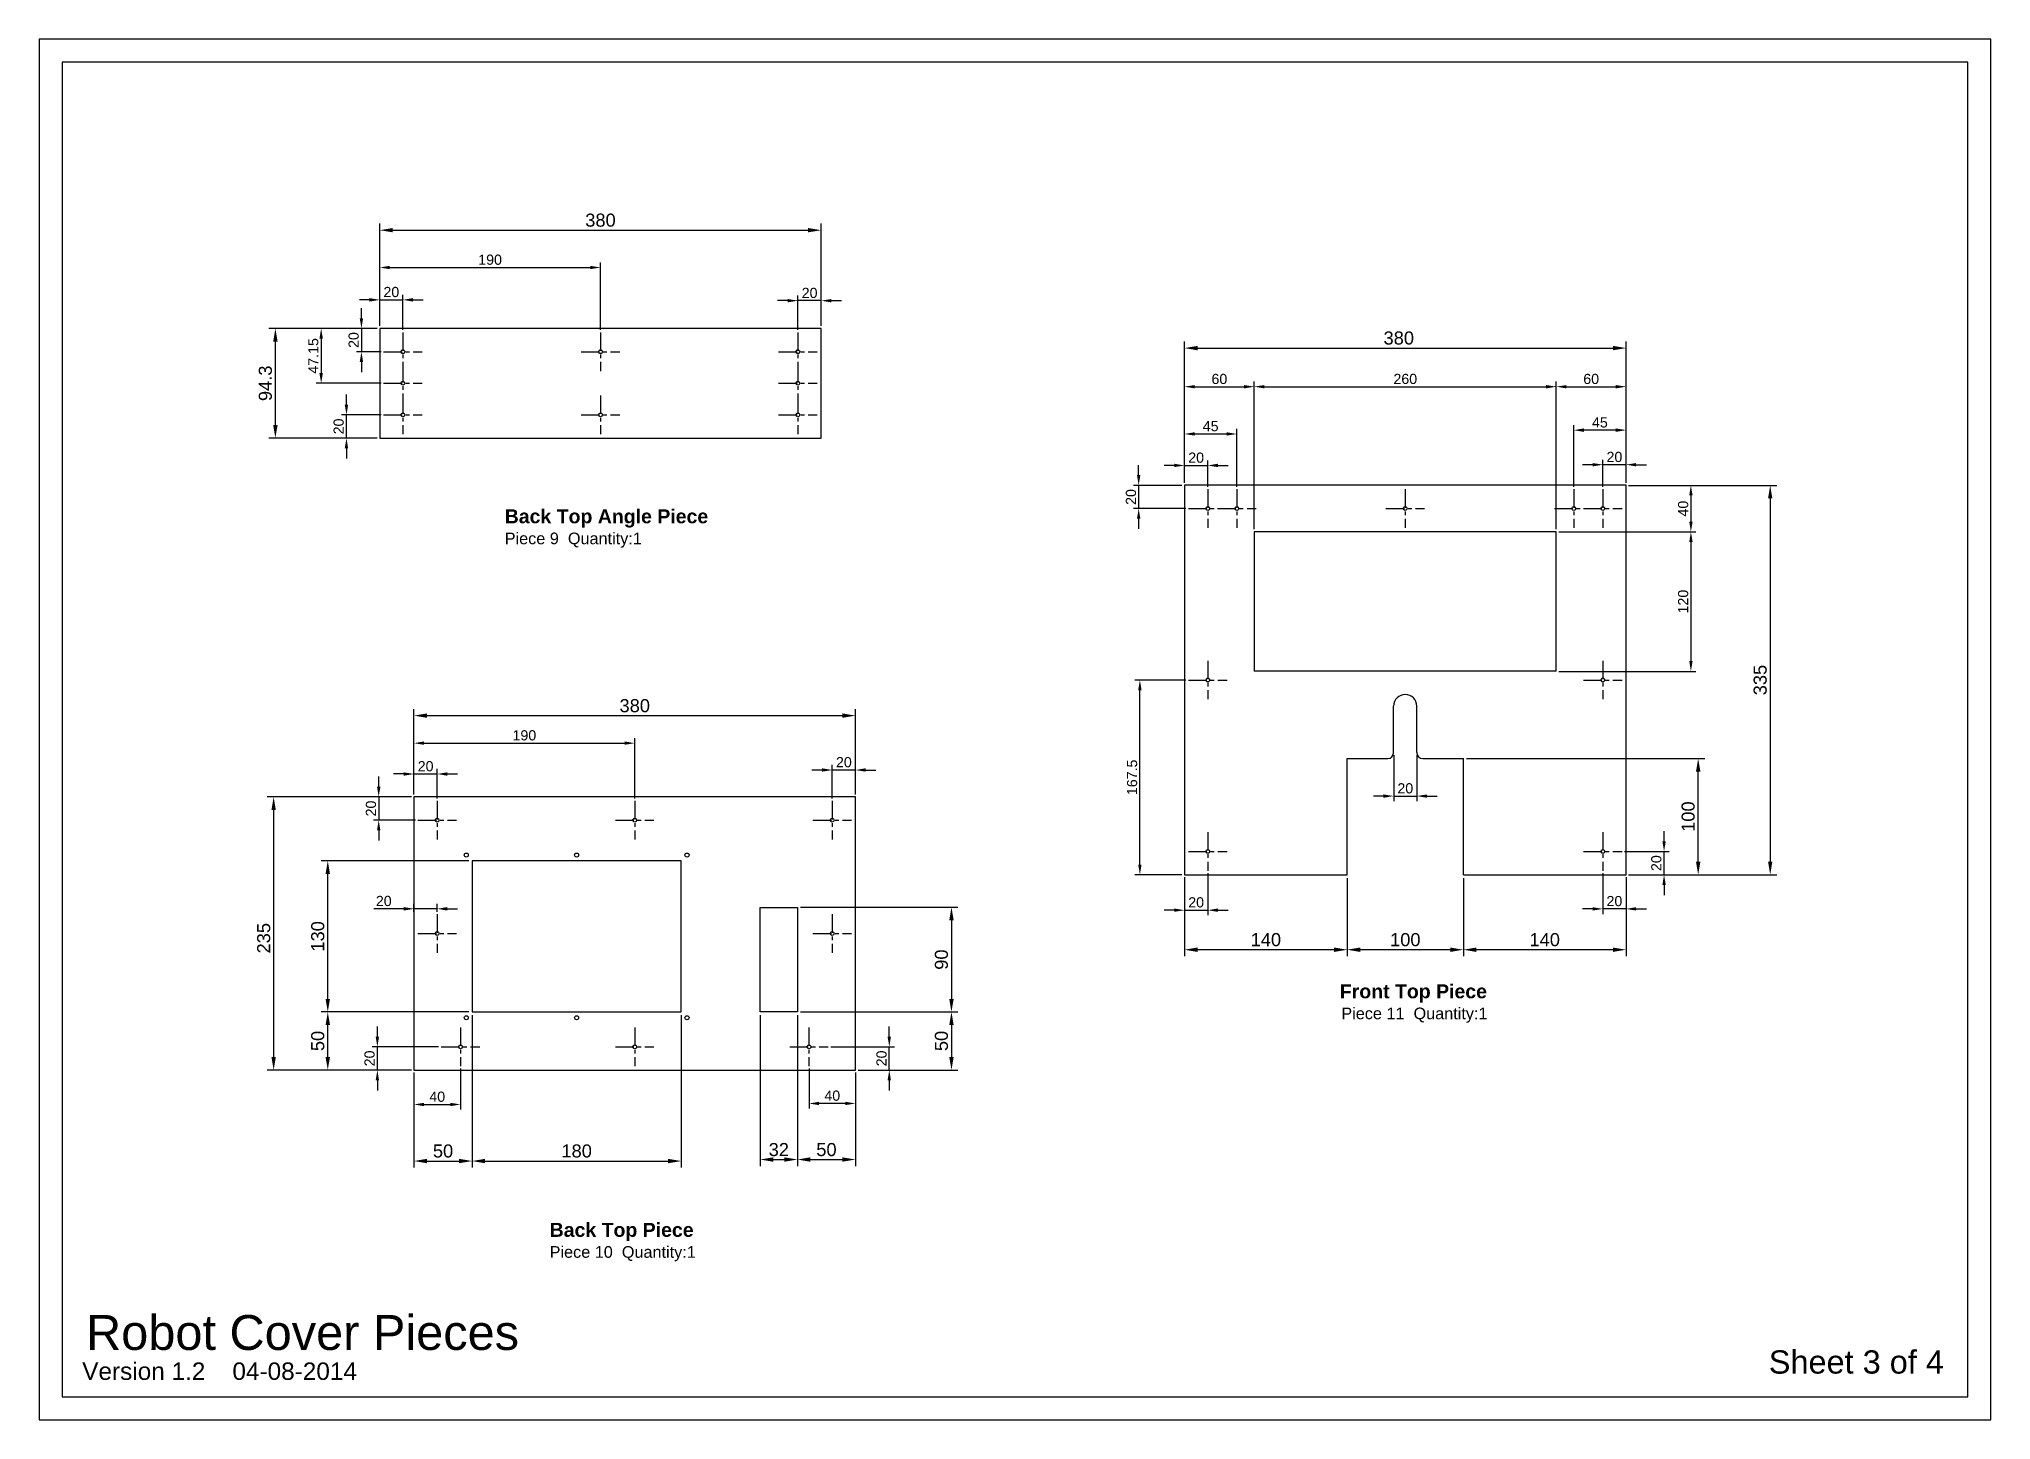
# Model space of a CAD drawing. Header units: millimetres. Extents: x 223 to 6376, y 897 to 5853.
# Drawn here: x 2737 to 4417, y 909 to 2097 of the extents above; entities that cross this region are included whole.
import ezdxf

# ---------------------------------------------------------------- set-up
doc = ezdxf.new("R2010")
doc.units = ezdxf.units.MM
doc.header["$LTSCALE"] = 0.5
doc.linetypes.add('CENTER', pattern=[50.8, 31.75, -6.35, 6.35, -6.35])
for name, color, linetype in [('Centre', 6, 'CENTER'), ('Dim', 5, 'Continuous'), ('Title', 7, 'Continuous')]:
    doc.layers.add(name, color=color, linetype=linetype)
doc.styles.get("Standard").update_dxf_attribs({"font": 'arial.ttf'})
doc.dimstyles.new('ISO-25', dxfattribs={"dimtxt": 2.5, "dimasz": 2.5, "dimexe": 1.25, "dimexo": 0.625, "dimtad": 1, "dimtxsty": 'Standard', "dimcen": 2.5, "dimadec": 0, "dimazin": 0, "dimtfac": 1, "dimtmove": 0, "dimatfit": 3, "dimfxl": 1, "dimarcsym": 0})

msp = doc.modelspace()

# ---------------------------------------------------------------- texts
at = {"layer": 'Dim', "attachment_point": 1}
for s, width, insert, char_height in [('Robot Cover Pieces', 564.96076, (2777.846, 998.812), 30), ('Version 1.2    04-08-2014', 361.06512, (2774.544, 958.018), 15), ('Sheet 3 of 4', 361.06512, (4226.18, 968.437), 20)]:
    msp.add_mtext_dynamic_manual_height_columns(s, width=width, gutter_width=12.5, heights=[0], dxfattribs=dict(at, insert=insert, char_height=char_height))
at = {"layer": 'Title', "char_height": 10, "attachment_point": 1}
for s, width, heights, insert in [('\\pi8.8364;{\\fArial|b1|i0|c0|p34;\\H1.2x;Back Top Angle Piece\\P\\pi38.288;}Piece 9  Quantity:1', 190.96893, [49.273], (3129.359, 1691.962)), ('\\pi0.38769;{\\fArial|b1|i0|c0|p34;\\H1.2x;Front Top Piece}\\P\\pi1.7131;Piece 11  Quantity:1', 125.58848, [49.889], (3856.562, 1283.316)), ('\\pi1.7588;{\\fArial|b1|i0|c0|p34;\\H1.2x;Back Top Piece\\P\\pi1.7131;}Piece 10  Quantity:1', 125.58848, [63.596], (3175.107, 1078.083))]:
    msp.add_mtext_dynamic_manual_height_columns(s, width=width, gutter_width=12.5, heights=heights, dxfattribs=dict(at, insert=insert))

# ---------------------------------------------------------------- blocks, each defined once
blk = doc.blocks.new('*D221')
at = {"layer": 'Defpoints', "color": 0, "transparency": 16777216}
for p in [(3410.6, 1932.1), (3030.6, 1847.6), (3410.6, 1847.6)]:
    blk.add_point(p, dxfattribs=at)
at = {"layer": 'Dim', "color": 0, "lineweight": -2, "transparency": 16777216}
for p, q in [((3030.6, 1850.4), (3030.6, 1937.8)), ((3041.8, 1932.1), (3399.3, 1932.1)), ((3410.6, 1850.4), (3410.6, 1937.8))]:
    blk.add_line(p, q, dxfattribs=at)
at = {"layer": 'Dim', "color": 0, "transparency": 16777216}
for points in [[(3041.8, 1934), (3041.8, 1930.3), (3030.6, 1932.1)], [(3399.3, 1934), (3399.3, 1930.3), (3410.6, 1932.1)]]:
    blk.add_solid(points, dxfattribs=at)
at = {"layer": 'Dim', "color": 0, "transparency": 16777216, "insert": (3220.6, 1940.7), "char_height": 11.25, "attachment_point": 5}
blk.add_mtext('380', dxfattribs=at)
blk = doc.blocks.new('*D222')
at = {"layer": 'Defpoints', "color": 0, "transparency": 16777216}
for p in [(2940.8, 1847.6), (3030.6, 1847.6), (3030.6, 1753.3)]:
    blk.add_point(p, dxfattribs=at)
at = {"layer": 'Dim', "color": 0, "lineweight": -2, "transparency": 16777216}
for p, q in [((3027.8, 1847.6), (2935.2, 1847.6)), ((2940.8, 1764.5), (2940.8, 1836.3)), ((3027.8, 1753.3), (2935.2, 1753.3))]:
    blk.add_line(p, q, dxfattribs=at)
at = {"layer": 'Dim', "color": 0, "transparency": 16777216}
for points in [[(2938.9, 1836.3), (2942.7, 1836.3), (2940.8, 1847.6)], [(2938.9, 1764.5), (2942.7, 1764.5), (2940.8, 1753.3)]]:
    blk.add_solid(points, dxfattribs=at)
at = {"layer": 'Dim', "color": 0, "transparency": 16777216, "insert": (2932.2, 1800.4), "char_height": 11.25, "attachment_point": 5, "rotation": 90}
blk.add_mtext('94.3', dxfattribs=at)
blk = doc.blocks.new('*D223')
at = {"layer": 'Defpoints', "color": 0, "transparency": 16777216}
for p in [(3030.6, 1847.6), (3014.9, 1827.6), (3034, 1827.6)]:
    blk.add_point(p, dxfattribs=at)
at = {"layer": 'Dim', "color": 0, "lineweight": -2, "transparency": 16777216}
for p, q in [((3014.9, 1856.3), (3014.9, 1865.1)), ((3028.4, 1847.6), (3010.5, 1847.6)), ((3014.9, 1847.6), (3014.9, 1827.6)), ((3031.8, 1827.6), (3010.5, 1827.6)), ((3014.9, 1818.8), (3014.9, 1810.1))]:
    blk.add_line(p, q, dxfattribs=at)
at = {"layer": 'Dim', "color": 0, "transparency": 16777216}
for points in [[(3013.4, 1856.3), (3016.3, 1856.3), (3014.9, 1847.6)], [(3013.4, 1818.8), (3016.3, 1818.8), (3014.9, 1827.6)]]:
    blk.add_solid(points, dxfattribs=at)
at = {"layer": 'Dim', "color": 0, "transparency": 16777216, "insert": (3008.2, 1837.6), "char_height": 8.75, "attachment_point": 5, "rotation": 90}
blk.add_mtext('20', dxfattribs=at)
blk = doc.blocks.new('*D224')
at = {"layer": 'Defpoints', "color": 0, "transparency": 16777216}
for p in [(3030.6, 1847.6), (2980.2, 1800.4), (3034, 1800.4)]:
    blk.add_point(p, dxfattribs=at)
at = {"layer": 'Dim', "color": 0, "lineweight": -2, "transparency": 16777216}
for p, q in [((3028.4, 1847.6), (2975.8, 1847.6)), ((2980.2, 1838.8), (2980.2, 1809.2)), ((3031.8, 1800.4), (2975.8, 1800.4))]:
    blk.add_line(p, q, dxfattribs=at)
at = {"layer": 'Dim', "color": 0, "transparency": 16777216}
for points in [[(2978.7, 1838.8), (2981.7, 1838.8), (2980.2, 1847.6)], [(2978.7, 1809.2), (2981.7, 1809.2), (2980.2, 1800.4)]]:
    blk.add_solid(points, dxfattribs=at)
at = {"layer": 'Dim', "color": 0, "transparency": 16777216, "insert": (2973.5, 1824), "char_height": 8.75, "attachment_point": 5, "rotation": 90}
blk.add_mtext('47.15', dxfattribs=at)
blk = doc.blocks.new('*D225')
at = {"layer": 'Defpoints', "color": 0, "transparency": 16777216}
for p in [(3002, 1773.3), (3034, 1773.3), (3030.6, 1753.3)]:
    blk.add_point(p, dxfattribs=at)
at = {"layer": 'Dim', "color": 0, "lineweight": -2, "transparency": 16777216}
for p, q in [((3002, 1782), (3002, 1790.8)), ((3031.8, 1773.3), (2997.6, 1773.3)), ((3002, 1753.3), (3002, 1773.3)), ((3028.4, 1753.3), (2997.6, 1753.3)), ((3002, 1744.5), (3002, 1735.8))]:
    blk.add_line(p, q, dxfattribs=at)
at = {"layer": 'Dim', "color": 0, "transparency": 16777216}
for points in [[(3000.5, 1782), (3003.4, 1782), (3002, 1773.3)], [(3000.5, 1744.5), (3003.4, 1744.5), (3002, 1753.3)]]:
    blk.add_solid(points, dxfattribs=at)
at = {"layer": 'Dim', "color": 0, "transparency": 16777216, "insert": (2995.3, 1763.3), "char_height": 8.75, "attachment_point": 5, "rotation": 90}
blk.add_mtext('20', dxfattribs=at)
blk = doc.blocks.new('*D226')
at = {"layer": 'Defpoints', "color": 0, "transparency": 16777216}
for p in [(3050.6, 1872.2), (3030.6, 1847.6), (3050.6, 1844.2)]:
    blk.add_point(p, dxfattribs=at)
at = {"layer": 'Dim', "color": 0, "lineweight": -2, "transparency": 16777216}
for p, q in [((3021.8, 1872.2), (3013.1, 1872.2)), ((3030.6, 1849.8), (3030.6, 1876.6)), ((3030.6, 1872.2), (3050.6, 1872.2)), ((3050.6, 1846.4), (3050.6, 1876.6)), ((3059.3, 1872.2), (3068.1, 1872.2))]:
    blk.add_line(p, q, dxfattribs=at)
at = {"layer": 'Dim', "color": 0, "transparency": 16777216}
for points in [[(3021.8, 1873.7), (3021.8, 1870.7), (3030.6, 1872.2)], [(3059.3, 1873.7), (3059.3, 1870.7), (3050.6, 1872.2)]]:
    blk.add_solid(points, dxfattribs=at)
at = {"layer": 'Dim', "color": 0, "transparency": 16777216, "insert": (3040.6, 1878.9), "char_height": 8.75, "attachment_point": 5}
blk.add_mtext('20', dxfattribs=at)
blk = doc.blocks.new('*D227')
at = {"layer": 'Defpoints', "color": 0, "transparency": 16777216}
for p in [(3220.6, 1900), (3030.6, 1847.6), (3220.6, 1844.2)]:
    blk.add_point(p, dxfattribs=at)
at = {"layer": 'Dim', "color": 0, "lineweight": -2, "transparency": 16777216}
for p, q in [((3030.6, 1849.8), (3030.6, 1904.4)), ((3039.3, 1900), (3211.8, 1900)), ((3220.6, 1846.4), (3220.6, 1904.4))]:
    blk.add_line(p, q, dxfattribs=at)
at = {"layer": 'Dim', "color": 0, "transparency": 16777216}
for points in [[(3039.3, 1901.5), (3039.3, 1898.6), (3030.6, 1900)], [(3211.8, 1901.5), (3211.8, 1898.6), (3220.6, 1900)]]:
    blk.add_solid(points, dxfattribs=at)
at = {"layer": 'Dim', "color": 0, "transparency": 16777216, "insert": (3125.6, 1906.7), "char_height": 8.75, "attachment_point": 5}
blk.add_mtext('190', dxfattribs=at)
blk = doc.blocks.new('*D228')
at = {"layer": 'Defpoints', "color": 0, "transparency": 16777216}
for p in [(3390.6, 1871.5), (3390.6, 1844.2), (3410.6, 1847.6)]:
    blk.add_point(p, dxfattribs=at)
at = {"layer": 'Dim', "color": 0, "lineweight": -2, "transparency": 16777216}
for p, q in [((3381.8, 1871.5), (3373.1, 1871.5)), ((3390.6, 1846.4), (3390.6, 1875.9)), ((3410.6, 1871.5), (3390.6, 1871.5)), ((3410.6, 1849.8), (3410.6, 1875.9)), ((3419.3, 1871.5), (3428.1, 1871.5))]:
    blk.add_line(p, q, dxfattribs=at)
at = {"layer": 'Dim', "color": 0, "transparency": 16777216}
for points in [[(3381.8, 1872.9), (3381.8, 1870), (3390.6, 1871.5)], [(3419.3, 1872.9), (3419.3, 1870), (3410.6, 1871.5)]]:
    blk.add_solid(points, dxfattribs=at)
at = {"layer": 'Dim', "color": 0, "transparency": 16777216, "insert": (3400.6, 1878.1), "char_height": 8.75, "attachment_point": 5}
blk.add_mtext('20', dxfattribs=at)
blk = doc.blocks.new('*D232')
at = {"layer": 'Defpoints', "color": 0, "transparency": 16777216}
for p in [(4103.3, 1830.7), (3723.3, 1712.6), (4103.3, 1712.6)]:
    blk.add_point(p, dxfattribs=at)
at = {"layer": 'Dim', "color": 0, "lineweight": -2, "transparency": 16777216}
for p, q in [((3723.3, 1715.5), (3723.3, 1836.3)), ((4103.3, 1715.5), (4103.3, 1836.3)), ((3734.5, 1830.7), (4092, 1830.7))]:
    blk.add_line(p, q, dxfattribs=at)
at = {"layer": 'Dim', "color": 0, "transparency": 16777216}
for points in [[(3734.5, 1832.6), (3734.5, 1828.8), (3723.3, 1830.7)], [(4092, 1832.6), (4092, 1828.8), (4103.3, 1830.7)]]:
    blk.add_solid(points, dxfattribs=at)
at = {"layer": 'Dim', "color": 0, "transparency": 16777216, "insert": (3907.7, 1839.3), "char_height": 11.25, "attachment_point": 5}
blk.add_mtext('380', dxfattribs=at)
blk = doc.blocks.new('*D233')
at = {"layer": 'Defpoints', "color": 0, "transparency": 16777216}
for p in [(4103.3, 1712.6), (4103.3, 1377.6), (4227.4, 1377.6)]:
    blk.add_point(p, dxfattribs=at)
at = {"layer": 'Dim', "color": 0, "lineweight": -2, "transparency": 16777216}
for p, q in [((4106.1, 1712.6), (4233, 1712.6)), ((4227.4, 1701.4), (4227.4, 1388.9)), ((4106.1, 1377.6), (4233, 1377.6))]:
    blk.add_line(p, q, dxfattribs=at)
at = {"layer": 'Dim', "color": 0, "transparency": 16777216}
for points in [[(4225.5, 1701.4), (4229.2, 1701.4), (4227.4, 1712.6)], [(4225.5, 1388.9), (4229.2, 1388.9), (4227.4, 1377.6)]]:
    blk.add_solid(points, dxfattribs=at)
at = {"layer": 'Dim', "color": 0, "transparency": 16777216, "insert": (4218.8, 1545.1), "char_height": 11.25, "attachment_point": 5, "rotation": 90}
blk.add_mtext('335', dxfattribs=at)
blk = doc.blocks.new('*D234')
at = {"layer": 'Defpoints', "color": 0, "transparency": 16777216}
for p in [(3963.3, 1377.6), (4103.3, 1377.6), (3963.3, 1313.1)]:
    blk.add_point(p, dxfattribs=at)
at = {"layer": 'Dim', "color": 0, "lineweight": -2, "transparency": 16777216}
for p, q in [((3963.3, 1374.8), (3963.3, 1307.5)), ((4103.3, 1374.8), (4103.3, 1307.5)), ((4092, 1313.1), (3974.5, 1313.1))]:
    blk.add_line(p, q, dxfattribs=at)
at = {"layer": 'Dim', "color": 0, "transparency": 16777216}
for points in [[(3974.5, 1315), (3974.5, 1311.2), (3963.3, 1313.1)], [(4092, 1315), (4092, 1311.2), (4103.3, 1313.1)]]:
    blk.add_solid(points, dxfattribs=at)
at = {"layer": 'Dim', "color": 0, "transparency": 16777216, "insert": (4033.3, 1321.7), "char_height": 11.25, "attachment_point": 5}
blk.add_mtext('140', dxfattribs=at)
blk = doc.blocks.new('*D235')
at = {"layer": 'Defpoints', "color": 0, "transparency": 16777216}
for p in [(3863.3, 1377.6), (3963.3, 1377.6), (3863.3, 1313.1)]:
    blk.add_point(p, dxfattribs=at)
at = {"layer": 'Dim', "color": 0, "lineweight": -2, "transparency": 16777216}
for p, q in [((3863.3, 1374.8), (3863.3, 1307.5)), ((3963.3, 1374.8), (3963.3, 1307.5)), ((3952, 1313.1), (3874.5, 1313.1))]:
    blk.add_line(p, q, dxfattribs=at)
at = {"layer": 'Dim', "color": 0, "transparency": 16777216}
for points in [[(3874.5, 1315), (3874.5, 1311.2), (3863.3, 1313.1)], [(3952, 1315), (3952, 1311.2), (3963.3, 1313.1)]]:
    blk.add_solid(points, dxfattribs=at)
at = {"layer": 'Dim', "color": 0, "transparency": 16777216, "insert": (3913.3, 1321.7), "char_height": 11.25, "attachment_point": 5}
blk.add_mtext('100', dxfattribs=at)
blk = doc.blocks.new('*D236')
at = {"layer": 'Defpoints', "color": 0, "transparency": 16777216}
for p in [(3723.3, 1377.6), (3863.3, 1377.6), (3723.3, 1313.1)]:
    blk.add_point(p, dxfattribs=at)
at = {"layer": 'Dim', "color": 0, "lineweight": -2, "transparency": 16777216}
for p, q in [((3723.3, 1374.8), (3723.3, 1307.5)), ((3863.3, 1374.8), (3863.3, 1307.5)), ((3852, 1313.1), (3734.5, 1313.1))]:
    blk.add_line(p, q, dxfattribs=at)
at = {"layer": 'Dim', "color": 0, "transparency": 16777216}
for points in [[(3734.5, 1315), (3734.5, 1311.2), (3723.3, 1313.1)], [(3852, 1315), (3852, 1311.2), (3863.3, 1313.1)]]:
    blk.add_solid(points, dxfattribs=at)
at = {"layer": 'Dim', "color": 0, "transparency": 16777216, "insert": (3793.3, 1321.7), "char_height": 11.25, "attachment_point": 5}
blk.add_mtext('140', dxfattribs=at)
blk = doc.blocks.new('*D237')
at = {"layer": 'Defpoints', "color": 0, "transparency": 16777216}
for p in [(3963.3, 1477.6), (4165.4, 1477.6), (4103.3, 1377.6)]:
    blk.add_point(p, dxfattribs=at)
at = {"layer": 'Dim', "color": 0, "lineweight": -2, "transparency": 16777216}
for p, q in [((3966.1, 1477.6), (4171, 1477.6)), ((4165.4, 1388.9), (4165.4, 1466.4)), ((4106.1, 1377.6), (4171, 1377.6))]:
    blk.add_line(p, q, dxfattribs=at)
at = {"layer": 'Dim', "color": 0, "transparency": 16777216}
for points in [[(4163.5, 1466.4), (4167.3, 1466.4), (4165.4, 1477.6)], [(4163.5, 1388.9), (4167.3, 1388.9), (4165.4, 1377.6)]]:
    blk.add_solid(points, dxfattribs=at)
at = {"layer": 'Dim', "color": 0, "transparency": 16777216, "insert": (4156.8, 1427.6), "char_height": 11.25, "attachment_point": 5, "rotation": 90}
blk.add_mtext('100', dxfattribs=at)
blk = doc.blocks.new('*D238')
at = {"layer": 'Defpoints', "color": 0, "transparency": 16777216}
for p in [(3783.3, 1797.5), (3723.3, 1712.6), (3783.3, 1672.6)]:
    blk.add_point(p, dxfattribs=at)
at = {"layer": 'Dim', "color": 0, "lineweight": -2, "transparency": 16777216}
for p, q in [((3723.3, 1714.8), (3723.3, 1801.9)), ((3783.3, 1674.8), (3783.3, 1801.9)), ((3732, 1797.5), (3774.5, 1797.5))]:
    blk.add_line(p, q, dxfattribs=at)
at = {"layer": 'Dim', "color": 0, "transparency": 16777216}
for points in [[(3732, 1798.9), (3732, 1796), (3723.3, 1797.5)], [(3774.5, 1798.9), (3774.5, 1796), (3783.3, 1797.5)]]:
    blk.add_solid(points, dxfattribs=at)
at = {"layer": 'Dim', "color": 0, "transparency": 16777216, "insert": (3753.3, 1804.1), "char_height": 8.75, "attachment_point": 5}
blk.add_mtext('60', dxfattribs=at)
blk = doc.blocks.new('*D239')
at = {"layer": 'Defpoints', "color": 0, "transparency": 16777216}
for p in [(4043.3, 1797.5), (3783.3, 1672.6), (4043.3, 1672.6)]:
    blk.add_point(p, dxfattribs=at)
at = {"layer": 'Dim', "color": 0, "lineweight": -2, "transparency": 16777216}
for p, q in [((3783.3, 1674.8), (3783.3, 1801.9)), ((4043.3, 1674.8), (4043.3, 1801.9)), ((3792, 1797.5), (4034.5, 1797.5))]:
    blk.add_line(p, q, dxfattribs=at)
at = {"layer": 'Dim', "color": 0, "transparency": 16777216}
for points in [[(3792, 1798.9), (3792, 1796), (3783.3, 1797.5)], [(4034.5, 1798.9), (4034.5, 1796), (4043.3, 1797.5)]]:
    blk.add_solid(points, dxfattribs=at)
at = {"layer": 'Dim', "color": 0, "transparency": 16777216, "insert": (3913.3, 1804.1), "char_height": 8.75, "attachment_point": 5}
blk.add_mtext('260', dxfattribs=at)
blk = doc.blocks.new('*D240')
at = {"layer": 'Defpoints', "color": 0, "transparency": 16777216}
for p in [(4103.3, 1797.5), (4103.3, 1712.6), (4043.3, 1672.6)]:
    blk.add_point(p, dxfattribs=at)
at = {"layer": 'Dim', "color": 0, "lineweight": -2, "transparency": 16777216}
for p, q in [((4043.3, 1674.8), (4043.3, 1801.9)), ((4103.3, 1714.8), (4103.3, 1801.9)), ((4052, 1797.5), (4094.5, 1797.5))]:
    blk.add_line(p, q, dxfattribs=at)
at = {"layer": 'Dim', "color": 0, "transparency": 16777216}
for points in [[(4052, 1798.9), (4052, 1796), (4043.3, 1797.5)], [(4094.5, 1798.9), (4094.5, 1796), (4103.3, 1797.5)]]:
    blk.add_solid(points, dxfattribs=at)
at = {"layer": 'Dim', "color": 0, "transparency": 16777216, "insert": (4073.3, 1804.1), "char_height": 8.75, "attachment_point": 5}
blk.add_mtext('60', dxfattribs=at)
blk = doc.blocks.new('*D241')
at = {"layer": 'Defpoints', "color": 0, "transparency": 16777216}
for p in [(4103.3, 1712.6), (4043.3, 1672.6), (4159.1, 1672.6)]:
    blk.add_point(p, dxfattribs=at)
at = {"layer": 'Dim', "color": 0, "lineweight": -2, "transparency": 16777216}
for p, q in [((4105.5, 1712.6), (4163.5, 1712.6)), ((4159.1, 1703.9), (4159.1, 1681.4)), ((4045.5, 1672.6), (4163.5, 1672.6))]:
    blk.add_line(p, q, dxfattribs=at)
at = {"layer": 'Dim', "color": 0, "transparency": 16777216}
for points in [[(4157.7, 1703.9), (4160.6, 1703.9), (4159.1, 1712.6)], [(4157.7, 1681.4), (4160.6, 1681.4), (4159.1, 1672.6)]]:
    blk.add_solid(points, dxfattribs=at)
at = {"layer": 'Dim', "color": 0, "transparency": 16777216, "insert": (4152.5, 1692.6), "char_height": 8.75, "attachment_point": 5, "rotation": 90}
blk.add_mtext('40', dxfattribs=at)
blk = doc.blocks.new('*D242')
at = {"layer": 'Defpoints', "color": 0, "transparency": 16777216}
for p in [(4043.3, 1672.6), (4043.3, 1552.6), (4159.1, 1552.6)]:
    blk.add_point(p, dxfattribs=at)
at = {"layer": 'Dim', "color": 0, "lineweight": -2, "transparency": 16777216}
for p, q in [((4045.5, 1672.6), (4163.5, 1672.6)), ((4159.1, 1663.9), (4159.1, 1561.4)), ((4045.5, 1552.6), (4163.5, 1552.6))]:
    blk.add_line(p, q, dxfattribs=at)
at = {"layer": 'Dim', "color": 0, "transparency": 16777216}
for points in [[(4157.7, 1663.9), (4160.6, 1663.9), (4159.1, 1672.6)], [(4157.7, 1561.4), (4160.6, 1561.4), (4159.1, 1552.6)]]:
    blk.add_solid(points, dxfattribs=at)
at = {"layer": 'Dim', "color": 0, "transparency": 16777216, "insert": (4152.5, 1612.6), "char_height": 8.75, "attachment_point": 5, "rotation": 90}
blk.add_mtext('120', dxfattribs=at)
blk = doc.blocks.new('*D229')
at = {"layer": 'Defpoints', "color": 0, "transparency": 16777216}
for p in [(3723.3, 1377.6), (3743.3, 1381), (3743.3, 1347.1)]:
    blk.add_point(p, dxfattribs=at)
at = {"layer": 'Dim', "color": 0, "lineweight": -2, "transparency": 16777216}
for p, q in [((3743.3, 1378.9), (3743.3, 1342.8)), ((3723.3, 1375.5), (3723.3, 1342.8)), ((3714.5, 1347.1), (3705.8, 1347.1)), ((3723.3, 1347.1), (3743.3, 1347.1)), ((3752, 1347.1), (3760.8, 1347.1))]:
    blk.add_line(p, q, dxfattribs=at)
at = {"layer": 'Dim', "color": 0, "transparency": 16777216}
for points in [[(3714.5, 1348.6), (3714.5, 1345.7), (3723.3, 1347.1)], [(3752, 1348.6), (3752, 1345.7), (3743.3, 1347.1)]]:
    blk.add_solid(points, dxfattribs=at)
at = {"layer": 'Dim', "color": 0, "transparency": 16777216, "insert": (3733.3, 1353.8), "char_height": 8.75, "attachment_point": 5}
blk.add_mtext('20', dxfattribs=at)
blk = doc.blocks.new('*D230')
at = {"layer": 'Defpoints', "color": 0, "transparency": 16777216}
for p in [(4083.3, 1381), (4103.3, 1377.6), (4083.3, 1348.2)]:
    blk.add_point(p, dxfattribs=at)
at = {"layer": 'Dim', "color": 0, "lineweight": -2, "transparency": 16777216}
for p, q in [((4083.3, 1378.9), (4083.3, 1343.8)), ((4103.3, 1375.5), (4103.3, 1343.8)), ((4074.5, 1348.2), (4065.8, 1348.2)), ((4103.3, 1348.2), (4083.3, 1348.2)), ((4112, 1348.2), (4120.8, 1348.2))]:
    blk.add_line(p, q, dxfattribs=at)
at = {"layer": 'Dim', "color": 0, "transparency": 16777216}
for points in [[(4074.5, 1349.7), (4074.5, 1346.8), (4083.3, 1348.2)], [(4112, 1349.7), (4112, 1346.8), (4103.3, 1348.2)]]:
    blk.add_solid(points, dxfattribs=at)
at = {"layer": 'Dim', "color": 0, "transparency": 16777216, "insert": (4093.3, 1354.9), "char_height": 8.75, "attachment_point": 5}
blk.add_mtext('20', dxfattribs=at)
blk = doc.blocks.new('*D231')
at = {"layer": 'Defpoints', "color": 0, "transparency": 16777216}
for p in [(4099.9, 1397.6), (4136, 1397.6), (4103.3, 1377.6)]:
    blk.add_point(p, dxfattribs=at)
at = {"layer": 'Dim', "color": 0, "lineweight": -2, "transparency": 16777216}
for p, q in [((4136, 1406.4), (4136, 1415.1)), ((4102.1, 1397.6), (4140.4, 1397.6)), ((4136, 1377.6), (4136, 1397.6)), ((4105.5, 1377.6), (4140.4, 1377.6)), ((4136, 1368.9), (4136, 1360.1))]:
    blk.add_line(p, q, dxfattribs=at)
at = {"layer": 'Dim', "color": 0, "transparency": 16777216}
for points in [[(4134.6, 1406.4), (4137.5, 1406.4), (4136, 1397.6)], [(4134.6, 1368.9), (4137.5, 1368.9), (4136, 1377.6)]]:
    blk.add_solid(points, dxfattribs=at)
at = {"layer": 'Dim', "color": 0, "transparency": 16777216, "insert": (4129.4, 1387.6), "char_height": 8.75, "attachment_point": 5, "rotation": 90}
blk.add_mtext('20', dxfattribs=at)
blk = doc.blocks.new('*D243')
at = {"layer": 'Defpoints', "color": 0, "transparency": 16777216}
for p in [(3743.3, 1729.7), (3723.3, 1712.6), (3743.3, 1709.2)]:
    blk.add_point(p, dxfattribs=at)
at = {"layer": 'Dim', "color": 0, "lineweight": -2, "transparency": 16777216}
for p, q in [((3723.3, 1714.8), (3723.3, 1734.1)), ((3743.3, 1711.4), (3743.3, 1734.1)), ((3714.5, 1729.7), (3705.8, 1729.7)), ((3723.3, 1729.7), (3743.3, 1729.7)), ((3752, 1729.7), (3760.8, 1729.7))]:
    blk.add_line(p, q, dxfattribs=at)
at = {"layer": 'Dim', "color": 0, "transparency": 16777216}
for points in [[(3714.5, 1731.2), (3714.5, 1728.3), (3723.3, 1729.7)], [(3752, 1731.2), (3752, 1728.3), (3743.3, 1729.7)]]:
    blk.add_solid(points, dxfattribs=at)
at = {"layer": 'Dim', "color": 0, "transparency": 16777216, "insert": (3733.3, 1736.4), "char_height": 8.75, "attachment_point": 5}
blk.add_mtext('20', dxfattribs=at)
blk = doc.blocks.new('*D244')
at = {"layer": 'Defpoints', "color": 0, "transparency": 16777216}
for p in [(3768.3, 1756.8), (3723.3, 1712.6), (3768.3, 1709.2)]:
    blk.add_point(p, dxfattribs=at)
at = {"layer": 'Dim', "color": 0, "lineweight": -2, "transparency": 16777216}
for p, q in [((3723.3, 1714.8), (3723.3, 1761.2)), ((3732, 1756.8), (3759.5, 1756.8)), ((3768.3, 1711.4), (3768.3, 1761.2))]:
    blk.add_line(p, q, dxfattribs=at)
at = {"layer": 'Dim', "color": 0, "transparency": 16777216}
for points in [[(3732, 1758.3), (3732, 1755.4), (3723.3, 1756.8)], [(3759.5, 1758.3), (3759.5, 1755.4), (3768.3, 1756.8)]]:
    blk.add_solid(points, dxfattribs=at)
at = {"layer": 'Dim', "color": 0, "transparency": 16777216, "insert": (3745.8, 1763.5), "char_height": 8.75, "attachment_point": 5}
blk.add_mtext('45', dxfattribs=at)
blk = doc.blocks.new('*D245')
at = {"layer": 'Defpoints', "color": 0, "transparency": 16777216}
for p in [(4083.3, 1730.4), (4083.3, 1709.2), (4103.3, 1712.6)]:
    blk.add_point(p, dxfattribs=at)
at = {"layer": 'Dim', "color": 0, "lineweight": -2, "transparency": 16777216}
for p, q in [((4083.3, 1711.4), (4083.3, 1734.7)), ((4103.3, 1714.8), (4103.3, 1734.7)), ((4074.5, 1730.4), (4065.8, 1730.4)), ((4103.3, 1730.4), (4083.3, 1730.4)), ((4112, 1730.4), (4120.8, 1730.4))]:
    blk.add_line(p, q, dxfattribs=at)
at = {"layer": 'Dim', "color": 0, "transparency": 16777216}
for points in [[(4074.5, 1731.8), (4074.5, 1728.9), (4083.3, 1730.4)], [(4112, 1731.8), (4112, 1728.9), (4103.3, 1730.4)]]:
    blk.add_solid(points, dxfattribs=at)
at = {"layer": 'Dim', "color": 0, "transparency": 16777216, "insert": (4093.3, 1737), "char_height": 8.75, "attachment_point": 5}
blk.add_mtext('20', dxfattribs=at)
blk = doc.blocks.new('*D246')
at = {"layer": 'Defpoints', "color": 0, "transparency": 16777216}
for p in [(4058.3, 1760.1), (4058.3, 1709.2), (4103.3, 1712.6)]:
    blk.add_point(p, dxfattribs=at)
at = {"layer": 'Dim', "color": 0, "lineweight": -2, "transparency": 16777216}
for p, q in [((4058.3, 1711.4), (4058.3, 1764.5)), ((4103.3, 1714.8), (4103.3, 1764.5)), ((4094.5, 1760.1), (4067, 1760.1))]:
    blk.add_line(p, q, dxfattribs=at)
at = {"layer": 'Dim', "color": 0, "transparency": 16777216}
for points in [[(4067, 1761.6), (4067, 1758.6), (4058.3, 1760.1)], [(4094.5, 1761.6), (4094.5, 1758.6), (4103.3, 1760.1)]]:
    blk.add_solid(points, dxfattribs=at)
at = {"layer": 'Dim', "color": 0, "transparency": 16777216, "insert": (4080.8, 1766.7), "char_height": 8.75, "attachment_point": 5}
blk.add_mtext('45', dxfattribs=at)
blk = doc.blocks.new('*D247')
at = {"layer": 'Defpoints', "color": 0, "transparency": 16777216}
for p in [(3723.3, 1712.6), (3683.8, 1692.6), (3726.7, 1692.6)]:
    blk.add_point(p, dxfattribs=at)
at = {"layer": 'Dim', "color": 0, "lineweight": -2, "transparency": 16777216}
for p, q in [((3683.8, 1721.4), (3683.8, 1730.1)), ((3721.1, 1712.6), (3679.5, 1712.6)), ((3683.8, 1712.6), (3683.8, 1692.6)), ((3724.5, 1692.6), (3679.5, 1692.6)), ((3683.8, 1683.9), (3683.8, 1675.1))]:
    blk.add_line(p, q, dxfattribs=at)
at = {"layer": 'Dim', "color": 0, "transparency": 16777216}
for points in [[(3682.4, 1721.4), (3685.3, 1721.4), (3683.8, 1712.6)], [(3682.4, 1683.9), (3685.3, 1683.9), (3683.8, 1692.6)]]:
    blk.add_solid(points, dxfattribs=at)
at = {"layer": 'Dim', "color": 0, "transparency": 16777216, "insert": (3677.2, 1702.6), "char_height": 8.75, "attachment_point": 5, "rotation": 90}
blk.add_mtext('20', dxfattribs=at)
blk = doc.blocks.new('*D248')
at = {"layer": 'Defpoints', "color": 0, "transparency": 16777216}
for p in [(3903.3, 1482.6), (3923.3, 1482.6), (3923.3, 1445.3)]:
    blk.add_point(p, dxfattribs=at)
at = {"layer": 'Dim', "color": 0, "lineweight": -2, "transparency": 16777216}
for p, q in [((3903.3, 1480.5), (3903.3, 1440.9)), ((3923.3, 1480.5), (3923.3, 1440.9)), ((3894.5, 1445.3), (3885.8, 1445.3)), ((3903.3, 1445.3), (3923.3, 1445.3)), ((3932, 1445.3), (3940.8, 1445.3))]:
    blk.add_line(p, q, dxfattribs=at)
at = {"layer": 'Dim', "color": 0, "transparency": 16777216}
for points in [[(3894.5, 1446.7), (3894.5, 1443.8), (3903.3, 1445.3)], [(3932, 1446.7), (3932, 1443.8), (3923.3, 1445.3)]]:
    blk.add_solid(points, dxfattribs=at)
at = {"layer": 'Dim', "color": 0, "transparency": 16777216, "insert": (3913.3, 1451.9), "char_height": 8.75, "attachment_point": 5}
blk.add_mtext('20', dxfattribs=at)
blk = doc.blocks.new('*D249')
at = {"layer": 'Defpoints', "color": 0, "transparency": 16777216}
for p in [(3440.1, 1514.5), (3060.1, 1444.6), (3440.1, 1444.6)]:
    blk.add_point(p, dxfattribs=at)
at = {"layer": 'Dim', "color": 0, "lineweight": -2, "transparency": 16777216}
for p, q in [((3060.1, 1447.4), (3060.1, 1520.1)), ((3071.3, 1514.5), (3428.8, 1514.5)), ((3440.1, 1447.4), (3440.1, 1520.1))]:
    blk.add_line(p, q, dxfattribs=at)
at = {"layer": 'Dim', "color": 0, "transparency": 16777216}
for points in [[(3071.3, 1516.4), (3071.3, 1512.6), (3060.1, 1514.5)], [(3428.8, 1516.4), (3428.8, 1512.6), (3440.1, 1514.5)]]:
    blk.add_solid(points, dxfattribs=at)
at = {"layer": 'Dim', "color": 0, "transparency": 16777216, "insert": (3250.1, 1523), "char_height": 11.25, "attachment_point": 5}
blk.add_mtext('380', dxfattribs=at)
blk = doc.blocks.new('*D250')
at = {"layer": 'Defpoints', "color": 0, "transparency": 16777216}
for p in [(3060.1, 1444.6), (2939.3, 1209.6), (3060.1, 1209.6)]:
    blk.add_point(p, dxfattribs=at)
at = {"layer": 'Dim', "color": 0, "lineweight": -2, "transparency": 16777216}
for p, q in [((3057.3, 1444.6), (2933.7, 1444.6)), ((2939.3, 1433.3), (2939.3, 1220.8)), ((3057.3, 1209.6), (2933.7, 1209.6))]:
    blk.add_line(p, q, dxfattribs=at)
at = {"layer": 'Dim', "color": 0, "transparency": 16777216}
for points in [[(2937.4, 1433.3), (2941.2, 1433.3), (2939.3, 1444.6)], [(2937.4, 1220.8), (2941.2, 1220.8), (2939.3, 1209.6)]]:
    blk.add_solid(points, dxfattribs=at)
at = {"layer": 'Dim', "color": 0, "transparency": 16777216, "insert": (2930.8, 1323), "char_height": 11.25, "attachment_point": 5, "rotation": 90}
blk.add_mtext('235', dxfattribs=at)
blk = doc.blocks.new('*D259')
at = {"layer": 'Defpoints', "color": 0, "transparency": 16777216}
for p in [(3358.1, 1259.6), (3390.1, 1259.6), (3390.1, 1132.6)]:
    blk.add_point(p, dxfattribs=at)
at = {"layer": 'Dim', "color": 0, "lineweight": -2, "transparency": 16777216}
for p, q in [((3358.1, 1256.7), (3358.1, 1127)), ((3390.1, 1256.7), (3390.1, 1127)), ((3369.3, 1132.6), (3378.8, 1132.6))]:
    blk.add_line(p, q, dxfattribs=at)
at = {"layer": 'Dim', "color": 0, "transparency": 16777216}
for points in [[(3369.3, 1134.5), (3369.3, 1130.7), (3358.1, 1132.6)], [(3378.8, 1134.5), (3378.8, 1130.7), (3390.1, 1132.6)]]:
    blk.add_solid(points, dxfattribs=at)
at = {"layer": 'Dim', "color": 0, "transparency": 16777216, "insert": (3374.1, 1141.1), "char_height": 11.25, "attachment_point": 5}
blk.add_mtext('32', dxfattribs=at)
blk = doc.blocks.new('*D260')
at = {"layer": 'Defpoints', "color": 0, "transparency": 16777216}
for p in [(3390.1, 1259.6), (3440.1, 1209.6), (3440.1, 1132.6)]:
    blk.add_point(p, dxfattribs=at)
at = {"layer": 'Dim', "color": 0, "lineweight": -2, "transparency": 16777216}
for p, q in [((3390.1, 1256.7), (3390.1, 1127)), ((3440.1, 1206.7), (3440.1, 1127)), ((3401.3, 1132.6), (3428.8, 1132.6))]:
    blk.add_line(p, q, dxfattribs=at)
at = {"layer": 'Dim', "color": 0, "transparency": 16777216}
for points in [[(3401.3, 1134.5), (3401.3, 1130.7), (3390.1, 1132.6)], [(3428.8, 1134.5), (3428.8, 1130.7), (3440.1, 1132.6)]]:
    blk.add_solid(points, dxfattribs=at)
at = {"layer": 'Dim', "color": 0, "transparency": 16777216, "insert": (3415.1, 1141.1), "char_height": 11.25, "attachment_point": 5}
blk.add_mtext('50', dxfattribs=at)
blk = doc.blocks.new('*D261')
at = {"layer": 'Defpoints', "color": 0, "transparency": 16777216}
for p in [(3390.1, 1349.6), (3390.1, 1259.6), (3522.7, 1259.6)]:
    blk.add_point(p, dxfattribs=at)
at = {"layer": 'Dim', "color": 0, "lineweight": -2, "transparency": 16777216}
for p, q in [((3392.9, 1349.6), (3528.3, 1349.6)), ((3522.7, 1338.3), (3522.7, 1270.8)), ((3392.9, 1259.6), (3528.3, 1259.6))]:
    blk.add_line(p, q, dxfattribs=at)
at = {"layer": 'Dim', "color": 0, "transparency": 16777216}
for points in [[(3520.8, 1338.3), (3524.6, 1338.3), (3522.7, 1349.6)], [(3520.8, 1270.8), (3524.6, 1270.8), (3522.7, 1259.6)]]:
    blk.add_solid(points, dxfattribs=at)
at = {"layer": 'Dim', "color": 0, "transparency": 16777216, "insert": (3514.1, 1304.6), "char_height": 11.25, "attachment_point": 5, "rotation": 90}
blk.add_mtext('90', dxfattribs=at)
blk = doc.blocks.new('*D262')
at = {"layer": 'Defpoints', "color": 0, "transparency": 16777216}
for p in [(3390.1, 1259.6), (3440.1, 1209.6), (3522.7, 1209.6)]:
    blk.add_point(p, dxfattribs=at)
at = {"layer": 'Dim', "color": 0, "lineweight": -2, "transparency": 16777216}
for p, q in [((3392.9, 1259.6), (3528.3, 1259.6)), ((3522.7, 1248.3), (3522.7, 1220.8)), ((3442.9, 1209.6), (3528.3, 1209.6))]:
    blk.add_line(p, q, dxfattribs=at)
at = {"layer": 'Dim', "color": 0, "transparency": 16777216}
for points in [[(3520.8, 1248.3), (3524.6, 1248.3), (3522.7, 1259.6)], [(3520.8, 1220.8), (3524.6, 1220.8), (3522.7, 1209.6)]]:
    blk.add_solid(points, dxfattribs=at)
at = {"layer": 'Dim', "color": 0, "transparency": 16777216, "insert": (3514.1, 1234.6), "char_height": 11.25, "attachment_point": 5, "rotation": 90}
blk.add_mtext('50', dxfattribs=at)
blk = doc.blocks.new('*D263')
at = {"layer": 'Defpoints', "color": 0, "transparency": 16777216}
for p in [(2985.9, 1259.6), (3110.1, 1259.6), (3060.1, 1209.6)]:
    blk.add_point(p, dxfattribs=at)
at = {"layer": 'Dim', "color": 0, "lineweight": -2, "transparency": 16777216}
for p, q in [((3107.3, 1259.6), (2980.3, 1259.6)), ((2985.9, 1220.8), (2985.9, 1248.3)), ((3057.3, 1209.6), (2980.3, 1209.6))]:
    blk.add_line(p, q, dxfattribs=at)
at = {"layer": 'Dim', "color": 0, "transparency": 16777216}
for points in [[(2984, 1248.3), (2987.8, 1248.3), (2985.9, 1259.6)], [(2984, 1220.8), (2987.8, 1220.8), (2985.9, 1209.6)]]:
    blk.add_solid(points, dxfattribs=at)
at = {"layer": 'Dim', "color": 0, "transparency": 16777216, "insert": (2977.3, 1234.6), "char_height": 11.25, "attachment_point": 5, "rotation": 90}
blk.add_mtext('50', dxfattribs=at)
blk = doc.blocks.new('*D264')
at = {"layer": 'Defpoints', "color": 0, "transparency": 16777216}
for p in [(2985.9, 1389.6), (3110.1, 1389.6), (3110.1, 1259.6)]:
    blk.add_point(p, dxfattribs=at)
at = {"layer": 'Dim', "color": 0, "lineweight": -2, "transparency": 16777216}
for p, q in [((3107.3, 1389.6), (2980.3, 1389.6)), ((2985.9, 1270.8), (2985.9, 1378.3)), ((3107.3, 1259.6), (2980.3, 1259.6))]:
    blk.add_line(p, q, dxfattribs=at)
at = {"layer": 'Dim', "color": 0, "transparency": 16777216}
for points in [[(2984, 1378.3), (2987.8, 1378.3), (2985.9, 1389.6)], [(2984, 1270.8), (2987.8, 1270.8), (2985.9, 1259.6)]]:
    blk.add_solid(points, dxfattribs=at)
at = {"layer": 'Dim', "color": 0, "transparency": 16777216, "insert": (2977.3, 1324.6), "char_height": 11.25, "attachment_point": 5, "rotation": 90}
blk.add_mtext('130', dxfattribs=at)
blk = doc.blocks.new('*D265')
at = {"layer": 'Defpoints', "color": 0, "transparency": 16777216}
for p in [(3110.1, 1259.6), (3060.1, 1209.6), (3110.1, 1131.3)]:
    blk.add_point(p, dxfattribs=at)
at = {"layer": 'Dim', "color": 0, "lineweight": -2, "transparency": 16777216}
for p, q in [((3110.1, 1256.7), (3110.1, 1125.7)), ((3060.1, 1206.7), (3060.1, 1125.7)), ((3071.3, 1131.3), (3098.8, 1131.3))]:
    blk.add_line(p, q, dxfattribs=at)
at = {"layer": 'Dim', "color": 0, "transparency": 16777216}
for points in [[(3071.3, 1133.2), (3071.3, 1129.4), (3060.1, 1131.3)], [(3098.8, 1133.2), (3098.8, 1129.4), (3110.1, 1131.3)]]:
    blk.add_solid(points, dxfattribs=at)
at = {"layer": 'Dim', "color": 0, "transparency": 16777216, "insert": (3085.1, 1139.9), "char_height": 11.25, "attachment_point": 5}
blk.add_mtext('50', dxfattribs=at)
blk = doc.blocks.new('*D266')
at = {"layer": 'Defpoints', "color": 0, "transparency": 16777216}
for p in [(3110.1, 1259.6), (3290.1, 1259.6), (3290.1, 1131.3)]:
    blk.add_point(p, dxfattribs=at)
at = {"layer": 'Dim', "color": 0, "lineweight": -2, "transparency": 16777216}
for p, q in [((3110.1, 1256.7), (3110.1, 1125.7)), ((3290.1, 1256.7), (3290.1, 1125.7)), ((3121.3, 1131.3), (3278.8, 1131.3))]:
    blk.add_line(p, q, dxfattribs=at)
at = {"layer": 'Dim', "color": 0, "transparency": 16777216}
for points in [[(3121.3, 1133.2), (3121.3, 1129.4), (3110.1, 1131.3)], [(3278.8, 1133.2), (3278.8, 1129.4), (3290.1, 1131.3)]]:
    blk.add_solid(points, dxfattribs=at)
at = {"layer": 'Dim', "color": 0, "transparency": 16777216, "insert": (3200.1, 1139.9), "char_height": 11.25, "attachment_point": 5}
blk.add_mtext('180', dxfattribs=at)
blk = doc.blocks.new('*D251')
at = {"layer": 'Defpoints', "color": 0, "transparency": 16777216}
for p in [(3028.6, 1229.6), (3083.5, 1229.6), (3060.1, 1209.6)]:
    blk.add_point(p, dxfattribs=at)
at = {"layer": 'Dim', "color": 0, "lineweight": -2, "transparency": 16777216}
for p, q in [((3028.6, 1238.3), (3028.6, 1247.1)), ((3081.3, 1229.6), (3024.2, 1229.6)), ((3028.6, 1209.6), (3028.6, 1229.6)), ((3057.9, 1209.6), (3024.2, 1209.6)), ((3028.6, 1200.8), (3028.6, 1192.1))]:
    blk.add_line(p, q, dxfattribs=at)
at = {"layer": 'Dim', "color": 0, "transparency": 16777216}
for points in [[(3027.1, 1238.3), (3030, 1238.3), (3028.6, 1229.6)], [(3027.1, 1200.8), (3030, 1200.8), (3028.6, 1209.6)]]:
    blk.add_solid(points, dxfattribs=at)
at = {"layer": 'Dim', "color": 0, "transparency": 16777216, "insert": (3021.9, 1219.6), "char_height": 8.75, "attachment_point": 5, "rotation": 90}
blk.add_mtext('20', dxfattribs=at)
blk = doc.blocks.new('*D252')
at = {"layer": 'Defpoints', "color": 0, "transparency": 16777216}
for p in [(3100.1, 1213), (3060.1, 1209.6), (3100.1, 1180)]:
    blk.add_point(p, dxfattribs=at)
at = {"layer": 'Dim', "color": 0, "lineweight": -2, "transparency": 16777216}
for p, q in [((3100.1, 1210.8), (3100.1, 1175.6)), ((3060.1, 1207.4), (3060.1, 1175.6)), ((3068.8, 1180), (3091.3, 1180))]:
    blk.add_line(p, q, dxfattribs=at)
at = {"layer": 'Dim', "color": 0, "transparency": 16777216}
for points in [[(3068.8, 1181.4), (3068.8, 1178.5), (3060.1, 1180)], [(3091.3, 1181.4), (3091.3, 1178.5), (3100.1, 1180)]]:
    blk.add_solid(points, dxfattribs=at)
at = {"layer": 'Dim', "color": 0, "transparency": 16777216, "insert": (3080.1, 1186.6), "char_height": 8.75, "attachment_point": 5}
blk.add_mtext('40', dxfattribs=at)
blk = doc.blocks.new('*D253')
at = {"layer": 'Defpoints', "color": 0, "transparency": 16777216}
for p in [(3400.1, 1213), (3440.1, 1209.6), (3400.1, 1180.8)]:
    blk.add_point(p, dxfattribs=at)
at = {"layer": 'Dim', "color": 0, "lineweight": -2, "transparency": 16777216}
for p, q in [((3400.1, 1210.8), (3400.1, 1176.5)), ((3440.1, 1207.4), (3440.1, 1176.5)), ((3431.3, 1180.8), (3408.8, 1180.8))]:
    blk.add_line(p, q, dxfattribs=at)
at = {"layer": 'Dim', "color": 0, "transparency": 16777216}
for points in [[(3408.8, 1182.3), (3408.8, 1179.4), (3400.1, 1180.8)], [(3431.3, 1182.3), (3431.3, 1179.4), (3440.1, 1180.8)]]:
    blk.add_solid(points, dxfattribs=at)
at = {"layer": 'Dim', "color": 0, "transparency": 16777216, "insert": (3420.1, 1187.5), "char_height": 8.75, "attachment_point": 5}
blk.add_mtext('40', dxfattribs=at)
blk = doc.blocks.new('*D254')
at = {"layer": 'Defpoints', "color": 0, "transparency": 16777216}
for p in [(3416.7, 1229.6), (3469.2, 1229.6), (3440.1, 1209.6)]:
    blk.add_point(p, dxfattribs=at)
at = {"layer": 'Dim', "color": 0, "lineweight": -2, "transparency": 16777216}
for p, q in [((3469.2, 1238.3), (3469.2, 1247.1)), ((3418.9, 1229.6), (3473.6, 1229.6)), ((3469.2, 1209.6), (3469.2, 1229.6)), ((3442.3, 1209.6), (3473.6, 1209.6)), ((3469.2, 1200.8), (3469.2, 1192.1))]:
    blk.add_line(p, q, dxfattribs=at)
at = {"layer": 'Dim', "color": 0, "transparency": 16777216}
for points in [[(3467.7, 1238.3), (3470.6, 1238.3), (3469.2, 1229.6)], [(3467.7, 1200.8), (3470.6, 1200.8), (3469.2, 1209.6)]]:
    blk.add_solid(points, dxfattribs=at)
at = {"layer": 'Dim', "color": 0, "transparency": 16777216, "insert": (3462.5, 1219.6), "char_height": 8.75, "attachment_point": 5, "rotation": 90}
blk.add_mtext('20', dxfattribs=at)
blk = doc.blocks.new('*D255')
at = {"layer": 'Defpoints', "color": 0, "transparency": 16777216}
for p in [(3060.1, 1444.6), (3029.7, 1424.6), (3063.5, 1424.6)]:
    blk.add_point(p, dxfattribs=at)
at = {"layer": 'Dim', "color": 0, "lineweight": -2, "transparency": 16777216}
for p, q in [((3029.7, 1453.3), (3029.7, 1462.1)), ((3057.9, 1444.6), (3025.3, 1444.6)), ((3029.7, 1444.6), (3029.7, 1424.6)), ((3061.3, 1424.6), (3025.3, 1424.6)), ((3029.7, 1415.8), (3029.7, 1407.1))]:
    blk.add_line(p, q, dxfattribs=at)
at = {"layer": 'Dim', "color": 0, "transparency": 16777216}
for points in [[(3028.3, 1453.3), (3031.2, 1453.3), (3029.7, 1444.6)], [(3028.3, 1415.8), (3031.2, 1415.8), (3029.7, 1424.6)]]:
    blk.add_solid(points, dxfattribs=at)
at = {"layer": 'Dim', "color": 0, "transparency": 16777216, "insert": (3023.1, 1434.6), "char_height": 8.75, "attachment_point": 5, "rotation": 90}
blk.add_mtext('20', dxfattribs=at)
blk = doc.blocks.new('*D256')
at = {"layer": 'Defpoints', "color": 0, "transparency": 16777216}
for p in [(3080.1, 1464.3), (3060.1, 1444.6), (3080.1, 1441.2)]:
    blk.add_point(p, dxfattribs=at)
at = {"layer": 'Dim', "color": 0, "lineweight": -2, "transparency": 16777216}
for p, q in [((3051.3, 1464.3), (3042.6, 1464.3)), ((3060.1, 1446.7), (3060.1, 1468.7)), ((3060.1, 1464.3), (3080.1, 1464.3)), ((3080.1, 1443.3), (3080.1, 1468.7)), ((3088.8, 1464.3), (3097.6, 1464.3))]:
    blk.add_line(p, q, dxfattribs=at)
at = {"layer": 'Dim', "color": 0, "transparency": 16777216}
for points in [[(3051.3, 1465.7), (3051.3, 1462.8), (3060.1, 1464.3)], [(3088.8, 1465.7), (3088.8, 1462.8), (3080.1, 1464.3)]]:
    blk.add_solid(points, dxfattribs=at)
at = {"layer": 'Dim', "color": 0, "transparency": 16777216, "insert": (3070.1, 1470.9), "char_height": 8.75, "attachment_point": 5}
blk.add_mtext('20', dxfattribs=at)
blk = doc.blocks.new('*D257')
at = {"layer": 'Defpoints', "color": 0, "transparency": 16777216}
for p in [(3420.1, 1467.7), (3420.1, 1441.2), (3440.1, 1444.6)]:
    blk.add_point(p, dxfattribs=at)
at = {"layer": 'Dim', "color": 0, "lineweight": -2, "transparency": 16777216}
for p, q in [((3411.3, 1467.7), (3402.6, 1467.7)), ((3420.1, 1443.3), (3420.1, 1472.1)), ((3440.1, 1467.7), (3420.1, 1467.7)), ((3440.1, 1446.7), (3440.1, 1472.1)), ((3448.8, 1467.7), (3457.6, 1467.7))]:
    blk.add_line(p, q, dxfattribs=at)
at = {"layer": 'Dim', "color": 0, "transparency": 16777216}
for points in [[(3411.3, 1469.2), (3411.3, 1466.3), (3420.1, 1467.7)], [(3448.8, 1469.2), (3448.8, 1466.3), (3440.1, 1467.7)]]:
    blk.add_solid(points, dxfattribs=at)
at = {"layer": 'Dim', "color": 0, "transparency": 16777216, "insert": (3430.1, 1474.4), "char_height": 8.75, "attachment_point": 5}
blk.add_mtext('20', dxfattribs=at)
blk = doc.blocks.new('*D258')
at = {"layer": 'Defpoints', "color": 0, "transparency": 16777216}
for p in [(3250.1, 1490.8), (3060.1, 1444.6), (3250.1, 1441.2)]:
    blk.add_point(p, dxfattribs=at)
at = {"layer": 'Dim', "color": 0, "lineweight": -2, "transparency": 16777216}
for p, q in [((3060.1, 1446.7), (3060.1, 1495.2)), ((3250.1, 1443.3), (3250.1, 1495.2)), ((3068.8, 1490.8), (3241.3, 1490.8))]:
    blk.add_line(p, q, dxfattribs=at)
at = {"layer": 'Dim', "color": 0, "transparency": 16777216}
for points in [[(3068.8, 1492.3), (3068.8, 1489.4), (3060.1, 1490.8)], [(3241.3, 1492.3), (3241.3, 1489.4), (3250.1, 1490.8)]]:
    blk.add_solid(points, dxfattribs=at)
at = {"layer": 'Dim', "color": 0, "transparency": 16777216, "insert": (3155.1, 1497.5), "char_height": 8.75, "attachment_point": 5}
blk.add_mtext('190', dxfattribs=at)
blk = doc.blocks.new('*D292')
at = {"layer": 'Defpoints', "color": 0, "transparency": 16777216}
for p in [(3060.1, 1348.3), (3060.1, 1343.7), (3080.1, 1343.7)]:
    blk.add_point(p, dxfattribs=at)
at = {"layer": 'Dim', "color": 0, "lineweight": -2, "transparency": 16777216}
for p, q in [((3051.3, 1348.3), (3025.5, 1348.3)), ((3060.1, 1345.8), (3060.1, 1352.7)), ((3080.1, 1348.3), (3060.1, 1348.3)), ((3080.1, 1345.8), (3080.1, 1352.7)), ((3088.8, 1348.3), (3097.6, 1348.3))]:
    blk.add_line(p, q, dxfattribs=at)
at = {"layer": 'Dim', "color": 0, "transparency": 16777216}
for points in [[(3051.3, 1349.8), (3051.3, 1346.8), (3060.1, 1348.3)], [(3088.8, 1349.8), (3088.8, 1346.8), (3080.1, 1348.3)]]:
    blk.add_solid(points, dxfattribs=at)
at = {"layer": 'Dim', "color": 0, "transparency": 16777216, "insert": (3034.1, 1355), "char_height": 8.75, "attachment_point": 5}
blk.add_mtext('20', dxfattribs=at)
blk = doc.blocks.new('*D293')
at = {"layer": 'Defpoints', "color": 0, "transparency": 16777216}
for p in [(3684.9, 1545.1), (3726.7, 1545.1), (3723.3, 1377.6)]:
    blk.add_point(p, dxfattribs=at)
at = {"layer": 'Dim', "color": 0, "lineweight": -2, "transparency": 16777216}
for p, q in [((3724.5, 1545.1), (3680.5, 1545.1)), ((3684.9, 1386.4), (3684.9, 1536.4)), ((3721.1, 1377.6), (3680.5, 1377.6))]:
    blk.add_line(p, q, dxfattribs=at)
at = {"layer": 'Dim', "color": 0, "transparency": 16777216}
for points in [[(3683.4, 1536.4), (3686.3, 1536.4), (3684.9, 1545.1)], [(3683.4, 1386.4), (3686.3, 1386.4), (3684.9, 1377.6)]]:
    blk.add_solid(points, dxfattribs=at)
at = {"layer": 'Dim', "color": 0, "transparency": 16777216, "insert": (3678.2, 1461.4), "char_height": 8.75, "attachment_point": 5, "rotation": 90}
blk.add_mtext('167.5', dxfattribs=at)

# ---------------------------------------------------------------- dimensions: what is measured, and where the dimension line sits
at = {"layer": 'Dim'}
for base, p1, p2, override, picture, middle in [((3410.566, 1932.128), (3030.566, 1847.58), (3410.566, 1847.58), {"dimscale": 4.5, "dimdsep": 46}, '*D221', (3220.566, 1932.128)), ((3220.566, 1900.01), (3030.566, 1847.58), (3220.566, 1844.18), {"dimscale": 3.5, "dimdsep": 46}, '*D227', (3125.566, 1900.01)), ((3050.566, 1872.195), (3030.566, 1847.58), (3050.566, 1844.18), {"dimscale": 3.5, "dimdsep": 46}, '*D226', (3040.566, 1872.195)), ((3390.566, 1871.479), (3410.566, 1847.58), (3390.566, 1844.18), {"dimscale": 3.5, "dimdsep": 46}, '*D228', (3400.566, 1871.479)), ((4103.269, 1830.696), (3723.269, 1712.649), (4103.269, 1712.649), {"dimscale": 4.5, "dimdsep": 46}, '*D232', (3907.741, 1830.696)), ((3768.269, 1756.843), (3723.269, 1712.649), (3768.269, 1709.249), {"dimscale": 3.5, "dimdsep": 46}, '*D244', (3745.769, 1756.843)), ((4058.269, 1760.101), (4103.269, 1712.649), (4058.269, 1709.249), {"dimscale": 3.5, "dimdsep": 46}, '*D246', (4080.769, 1760.101)), ((3743.269, 1729.739), (3723.269, 1712.649), (3743.269, 1709.249), {"dimscale": 3.5, "dimdsep": 46}, '*D243', (3733.269, 1729.739)), ((4083.269, 1730.353), (4103.269, 1712.649), (4083.269, 1709.249), {"dimscale": 3.5, "dimdsep": 46}, '*D245', (4093.269, 1730.353)), ((3440.073, 1514.478), (3060.073, 1444.55), (3440.073, 1444.55), {"dimscale": 4.5, "dimdsep": 46}, '*D249', (3250.073, 1514.478)), ((3250.073, 1490.835), (3060.073, 1444.55), (3250.073, 1441.15), {"dimscale": 3.5, "dimdsep": 46}, '*D258', (3155.073, 1490.835)), ((3420.073, 1467.731), (3440.073, 1444.55), (3420.073, 1441.15), {"dimscale": 3.5, "dimdsep": 46}, '*D257', (3430.073, 1467.731)), ((3080.073, 1464.28), (3060.073, 1444.55), (3080.073, 1441.15), {"dimscale": 3.5, "dimdsep": 46}, '*D256', (3070.073, 1464.28)), ((3743.269, 1347.138), (3723.269, 1377.649), (3743.269, 1381.049), {"dimscale": 3.5, "dimdsep": 46}, '*D229', (3733.269, 1347.138)), ((4083.269, 1348.224), (4103.269, 1377.649), (4083.269, 1381.049), {"dimscale": 3.5, "dimdsep": 46}, '*D230', (4093.269, 1348.224)), ((3060.073, 1348.3), (3080.073, 1343.65), (3060.073, 1343.65), {"dimscale": 3.5, "dimdsep": 46}, '*D292', (3034.059, 1348.3)), ((3100.073, 1179.973), (3060.073, 1209.55), (3100.073, 1212.95), {"dimscale": 3.5, "dimdsep": 46}, '*D252', (3080.073, 1179.973)), ((3400.073, 1180.846), (3440.073, 1209.55), (3400.073, 1212.95), {"dimscale": 3.5, "dimdsep": 46}, '*D253', (3420.073, 1180.846))]:
    dim = msp.add_linear_dim(base=base, p1=p1, p2=p2, dimstyle='ISO-25', override=override, dxfattribs=at)
    dim.commit()
    dim.dimension.update_dxf_attribs({"geometry": picture, "text_midpoint": middle, "dimtype": 160})
for base, p1, p2, override, picture, middle in [((3014.87, 1827.58), (3030.566, 1847.58), (3033.966, 1827.58), {"dimscale": 3.5, "dimdsep": 46}, '*D223', (3014.87, 1837.58)), ((2940.794, 1847.58), (3030.566, 1753.28), (3030.566, 1847.58), {"dimscale": 4.5, "dimdsep": 46}, '*D222', (2940.794, 1800.43)), ((2980.199, 1800.43), (3030.566, 1847.58), (3033.966, 1800.43), {"dimscale": 3.5, "dimdsep": 46}, '*D224', (2980.199, 1824.005)), ((3001.976, 1773.28), (3030.566, 1753.28), (3033.966, 1773.28), {"dimscale": 3.5, "dimdsep": 46}, '*D225', (3001.976, 1763.28)), ((3683.834, 1692.649), (3723.269, 1712.649), (3726.669, 1692.649), {"dimscale": 3.5, "dimdsep": 46}, '*D247', (3683.834, 1702.649)), ((4227.356, 1377.649), (4103.269, 1712.649), (4103.269, 1377.649), {"dimscale": 4.5, "dimdsep": 46}, '*D233', (4227.356, 1545.149)), ((3029.718, 1424.55), (3060.073, 1444.55), (3063.473, 1424.55), {"dimscale": 3.5, "dimdsep": 46}, '*D255', (3029.718, 1434.55)), ((4165.395, 1477.649), (4103.269, 1377.649), (3963.269, 1477.649), {"dimscale": 4.5, "dimdsep": 46}, '*D237', (4165.395, 1427.649)), ((2939.314, 1209.55), (3060.073, 1444.55), (3060.073, 1209.55), {"dimscale": 4.5, "dimdsep": 46}, '*D250', (2939.314, 1322.951)), ((4136.044, 1397.649), (4103.269, 1377.649), (4099.869, 1397.649), {"dimscale": 3.5, "dimdsep": 46}, '*D231', (4136.044, 1387.649)), ((3028.592, 1229.55), (3060.073, 1209.55), (3083.473, 1229.55), {"dimscale": 3.5, "dimdsep": 46}, '*D251', (3028.592, 1219.55)), ((3469.178, 1229.55), (3440.073, 1209.55), (3416.673, 1229.55), {"dimscale": 3.5, "dimdsep": 46}, '*D254', (3469.178, 1219.55))]:
    dim = msp.add_linear_dim(base=base, p1=p1, p2=p2, angle=90, dimstyle='ISO-25', override=override, dxfattribs=at)
    dim.commit()
    dim.dimension.update_dxf_attribs({"geometry": picture, "text_midpoint": middle, "dimtype": 160})
for base, p1, p2, override, picture, middle in [((3783.269, 1797.491), (3723.269, 1712.649), (3783.269, 1672.649), {"dimscale": 3.5, "dimdsep": 46}, '*D238', (3753.269, 1804.146)), ((4043.269, 1797.491), (3783.269, 1672.649), (4043.269, 1672.649), {"dimscale": 3.5, "dimdsep": 46, "dimtmove": 1}, '*D239', (3913.269, 1804.146)), ((4103.269, 1797.491), (4043.269, 1672.649), (4103.269, 1712.649), {"dimscale": 3.5, "dimdsep": 46, "dimtmove": 1}, '*D240', (4073.269, 1804.146)), ((3923.269, 1445.267), (3903.269, 1482.649), (3923.269, 1482.649), {"dimscale": 3.5, "dimdsep": 46}, '*D248', (3913.269, 1451.922)), ((3723.269, 1313.11), (3863.269, 1377.649), (3723.269, 1377.649), {"dimscale": 4.5, "dimdsep": 46, "dimtmove": 1}, '*D236', (3793.269, 1321.666)), ((3863.269, 1313.11), (3963.269, 1377.649), (3863.269, 1377.649), {"dimscale": 4.5, "dimdsep": 46, "dimtmove": 1}, '*D235', (3913.269, 1321.666)), ((3963.269, 1313.11), (4103.269, 1377.649), (3963.269, 1377.649), {"dimscale": 4.5, "dimdsep": 46}, '*D234', (4033.269, 1321.666)), ((3110.073, 1131.309), (3060.073, 1209.55), (3110.073, 1259.55), {"dimscale": 4.5, "dimdsep": 46}, '*D265', (3085.073, 1139.865)), ((3290.073, 1131.309), (3110.073, 1259.55), (3290.073, 1259.55), {"dimscale": 4.5, "dimdsep": 46, "dimtmove": 1}, '*D266', (3200.073, 1139.865)), ((3390.073, 1132.583), (3358.073, 1259.55), (3390.073, 1259.55), {"dimscale": 4.5, "dimdsep": 46, "dimtmove": 1}, '*D259', (3374.073, 1141.144)), ((3440.073, 1132.583), (3390.073, 1259.55), (3440.073, 1209.55), {"dimscale": 4.5, "dimdsep": 46, "dimtmove": 1}, '*D260', (3415.073, 1141.14))]:
    dim = msp.add_linear_dim(base=base, p1=p1, p2=p2, dimstyle='ISO-25', override=override, dxfattribs=at)
    dim.commit()
    dim.dimension.update_dxf_attribs({"geometry": picture, "text_midpoint": middle})
for base, p1, p2, override, picture, middle in [((4159.118, 1672.649), (4103.269, 1712.649), (4043.269, 1672.649), {"dimscale": 3.5, "dimdsep": 46}, '*D241', (4152.463, 1692.649)), ((4159.118, 1552.649), (4043.269, 1672.649), (4043.269, 1552.649), {"dimscale": 3.5, "dimdsep": 46, "dimtmove": 1}, '*D242', (4152.463, 1612.649)), ((3684.884, 1545.149), (3723.269, 1377.649), (3726.669, 1545.149), {"dimscale": 3.5, "dimdsep": 46}, '*D293', (3678.229, 1461.399)), ((2985.876, 1389.55), (3110.073, 1259.55), (3110.073, 1389.55), {"dimscale": 4.5, "dimdsep": 46, "dimtmove": 1}, '*D264', (2977.316, 1324.55)), ((3522.69, 1259.55), (3390.073, 1349.55), (3390.073, 1259.55), {"dimscale": 4.5, "dimdsep": 46, "dimtmove": 1}, '*D261', (3514.134, 1304.55)), ((2985.876, 1259.55), (3060.073, 1209.55), (3110.073, 1259.55), {"dimscale": 4.5, "dimdsep": 46}, '*D263', (2977.319, 1234.55)), ((3522.69, 1209.55), (3390.073, 1259.55), (3440.073, 1209.55), {"dimscale": 4.5, "dimdsep": 46, "dimtmove": 1}, '*D262', (3514.134, 1234.55))]:
    dim = msp.add_linear_dim(base=base, p1=p1, p2=p2, angle=90, dimstyle='ISO-25', override=override, dxfattribs=at)
    dim.commit()
    dim.dimension.update_dxf_attribs({"geometry": picture, "text_midpoint": middle})

# ---------------------------------------------------------------- linework, layer by layer
for p, q in [((3410.566, 1847.58), (3030.566, 1847.58)), ((3030.566, 1847.58), (3030.566, 1753.28)), ((3410.566, 1753.28), (3410.566, 1847.58)), ((3030.566, 1753.28), (3410.566, 1753.28)), ((4103.269, 1712.649), (3723.269, 1712.649)), ((3723.269, 1712.649), (3723.269, 1377.649)), ((4103.269, 1377.649), (4103.269, 1712.649)), ((4043.269, 1672.649), (3783.269, 1672.649)), ((3783.269, 1672.649), (3783.269, 1552.649)), ((4043.269, 1552.649), (4043.269, 1672.649)), ((4043.269, 1552.649), (3783.269, 1552.649)), ((3913.269, 1532.649), (3913.269, 1532.649)), ((3903.269, 1482.649), (3903.269, 1522.649)), ((3923.269, 1482.649), (3923.269, 1522.649)), ((3863.269, 1477.649), (3898.269, 1477.649)), ((3863.269, 1377.649), (3863.269, 1477.649)), ((3928.269, 1477.649), (3963.269, 1477.649)), ((3963.269, 1377.649), (3963.269, 1477.649)), ((3440.073, 1444.55), (3060.073, 1444.55)), ((3060.073, 1444.55), (3060.073, 1209.55)), ((3440.073, 1209.55), (3440.073, 1444.55)), ((3723.269, 1377.649), (3863.269, 1377.649)), ((3963.269, 1377.649), (4103.269, 1377.649)), ((3060.073, 1209.55), (3440.073, 1209.55))]:
    msp.add_line(p, q)
for points in [[(3110.073, 1259.55), (3290.073, 1259.55), (3290.073, 1389.55), (3110.073, 1389.55)], [(3390.073, 1259.55), (3358.073, 1259.55), (3358.073, 1349.55), (3390.073, 1349.55)]]:
    msp.add_lwpolyline(points, close=True)
for centre, radius in [((3050.566, 1827.58), 1.6), ((3220.566, 1827.58), 1.6), ((3390.566, 1827.58), 1.6), ((3050.566, 1800.43), 1.6), ((3390.566, 1800.43), 1.6), ((3050.566, 1773.28), 1.6), ((3220.566, 1773.28), 1.6), ((3390.566, 1773.28), 1.6), ((3743.269, 1692.649), 1.6), ((3768.269, 1692.649), 1.6), ((3913.269, 1692.649), 1.6), ((4058.269, 1692.649), 1.6), ((4083.269, 1692.649), 1.6), ((3743.269, 1545.149), 1.6), ((4083.269, 1545.149), 1.6), ((3080.073, 1424.55), 1.6), ((3250.073, 1424.55), 1.6), ((3420.073, 1424.55), 1.6), ((3105.073, 1394.55), 1.75), ((3200.073, 1394.55), 1.75), ((3295.073, 1394.55), 1.75), ((3743.269, 1397.649), 1.6), ((4083.269, 1397.649), 1.6), ((3080.073, 1327.05), 1.6), ((3420.073, 1327.05), 1.6), ((3105.073, 1254.55), 1.75), ((3200.073, 1254.55), 1.75), ((3295.073, 1254.55), 1.75), ((3100.073, 1229.55), 1.6), ((3250.073, 1229.55), 1.6), ((3400.073, 1229.55), 1.6)]:
    msp.add_circle(centre, radius)
for centre, radius, start, end in [((3913.269, 1522.649), 10, 90, 180), ((3913.269, 1522.649), 10, 0, 90), ((3898.269, 1482.649), 5, 270, 0), ((3928.269, 1482.649), 5, 180, 270)]:
    msp.add_arc(centre, radius, start, end)
at = {"layer": 'Centre'}
for p, q in [((3050.566, 1844.18), (3050.566, 1810.98)), ((3220.566, 1844.18), (3220.566, 1810.98)), ((3390.566, 1844.18), (3390.566, 1810.98)), ((3033.966, 1827.58), (3067.166, 1827.58)), ((3050.566, 1817.03), (3050.566, 1783.83)), ((3203.966, 1827.58), (3237.166, 1827.58)), ((3373.966, 1827.58), (3407.166, 1827.58)), ((3390.566, 1817.03), (3390.566, 1783.83)), ((3033.966, 1800.43), (3067.166, 1800.43)), ((3373.966, 1800.43), (3407.166, 1800.43)), ((3050.566, 1789.88), (3050.566, 1756.68)), ((3220.566, 1789.88), (3220.566, 1756.68)), ((3390.566, 1789.88), (3390.566, 1756.68)), ((3033.966, 1773.28), (3067.166, 1773.28)), ((3203.966, 1773.28), (3237.166, 1773.28)), ((3373.966, 1773.28), (3407.166, 1773.28)), ((3743.269, 1709.249), (3743.269, 1676.049)), ((3768.269, 1709.249), (3768.269, 1676.049)), ((3913.269, 1709.249), (3913.269, 1676.049)), ((4058.269, 1709.249), (4058.269, 1676.049)), ((4083.269, 1709.249), (4083.269, 1676.049)), ((3726.669, 1692.649), (3759.869, 1692.649)), ((3751.669, 1692.649), (3784.869, 1692.649)), ((3896.669, 1692.649), (3929.869, 1692.649)), ((4041.669, 1692.649), (4074.869, 1692.649)), ((4066.669, 1692.649), (4099.869, 1692.649)), ((3743.269, 1561.749), (3743.269, 1528.549)), ((4083.269, 1561.749), (4083.269, 1528.549)), ((3726.669, 1545.149), (3759.869, 1545.149)), ((4066.669, 1545.149), (4099.869, 1545.149)), ((3080.073, 1441.15), (3080.073, 1407.95)), ((3250.073, 1441.15), (3250.073, 1407.95)), ((3420.073, 1441.15), (3420.073, 1407.95)), ((3063.473, 1424.55), (3096.673, 1424.55)), ((3233.473, 1424.55), (3266.673, 1424.55)), ((3403.473, 1424.55), (3436.673, 1424.55)), ((3743.269, 1414.249), (3743.269, 1381.049)), ((4083.269, 1414.249), (4083.269, 1381.049)), ((3726.669, 1397.649), (3759.869, 1397.649)), ((4066.669, 1397.649), (4099.869, 1397.649)), ((3080.073, 1343.65), (3080.073, 1310.45)), ((3420.073, 1343.65), (3420.073, 1310.45)), ((3063.473, 1327.05), (3096.673, 1327.05)), ((3403.473, 1327.05), (3436.673, 1327.05)), ((3100.073, 1246.15), (3100.073, 1212.95)), ((3250.073, 1246.15), (3250.073, 1212.95)), ((3400.073, 1246.15), (3400.073, 1212.95)), ((3083.473, 1229.55), (3116.673, 1229.55)), ((3233.473, 1229.55), (3266.673, 1229.55)), ((3383.473, 1229.55), (3416.673, 1229.55))]:
    msp.add_line(p, q, dxfattribs=at)
at = {"layer": 'Dim'}
for points in [[(2737.382, 908.564), (4417.382, 908.564), (4417.382, 2096.564), (2737.382, 2096.564)], [(2757.382, 928.564), (4397.382, 928.564), (4397.382, 2076.564), (2757.382, 2076.564)]]:
    msp.add_lwpolyline(points, close=True, dxfattribs=at)

msp.set_redraw_order([(e.dxf.handle, doc.entitydb.next_handle()) for e in msp.query("TEXT MTEXT ATTDEF DIMENSION ARC_DIMENSION")])  # texts and dimensions are drawn at this point

doc.saveas('drawing.dxf')
